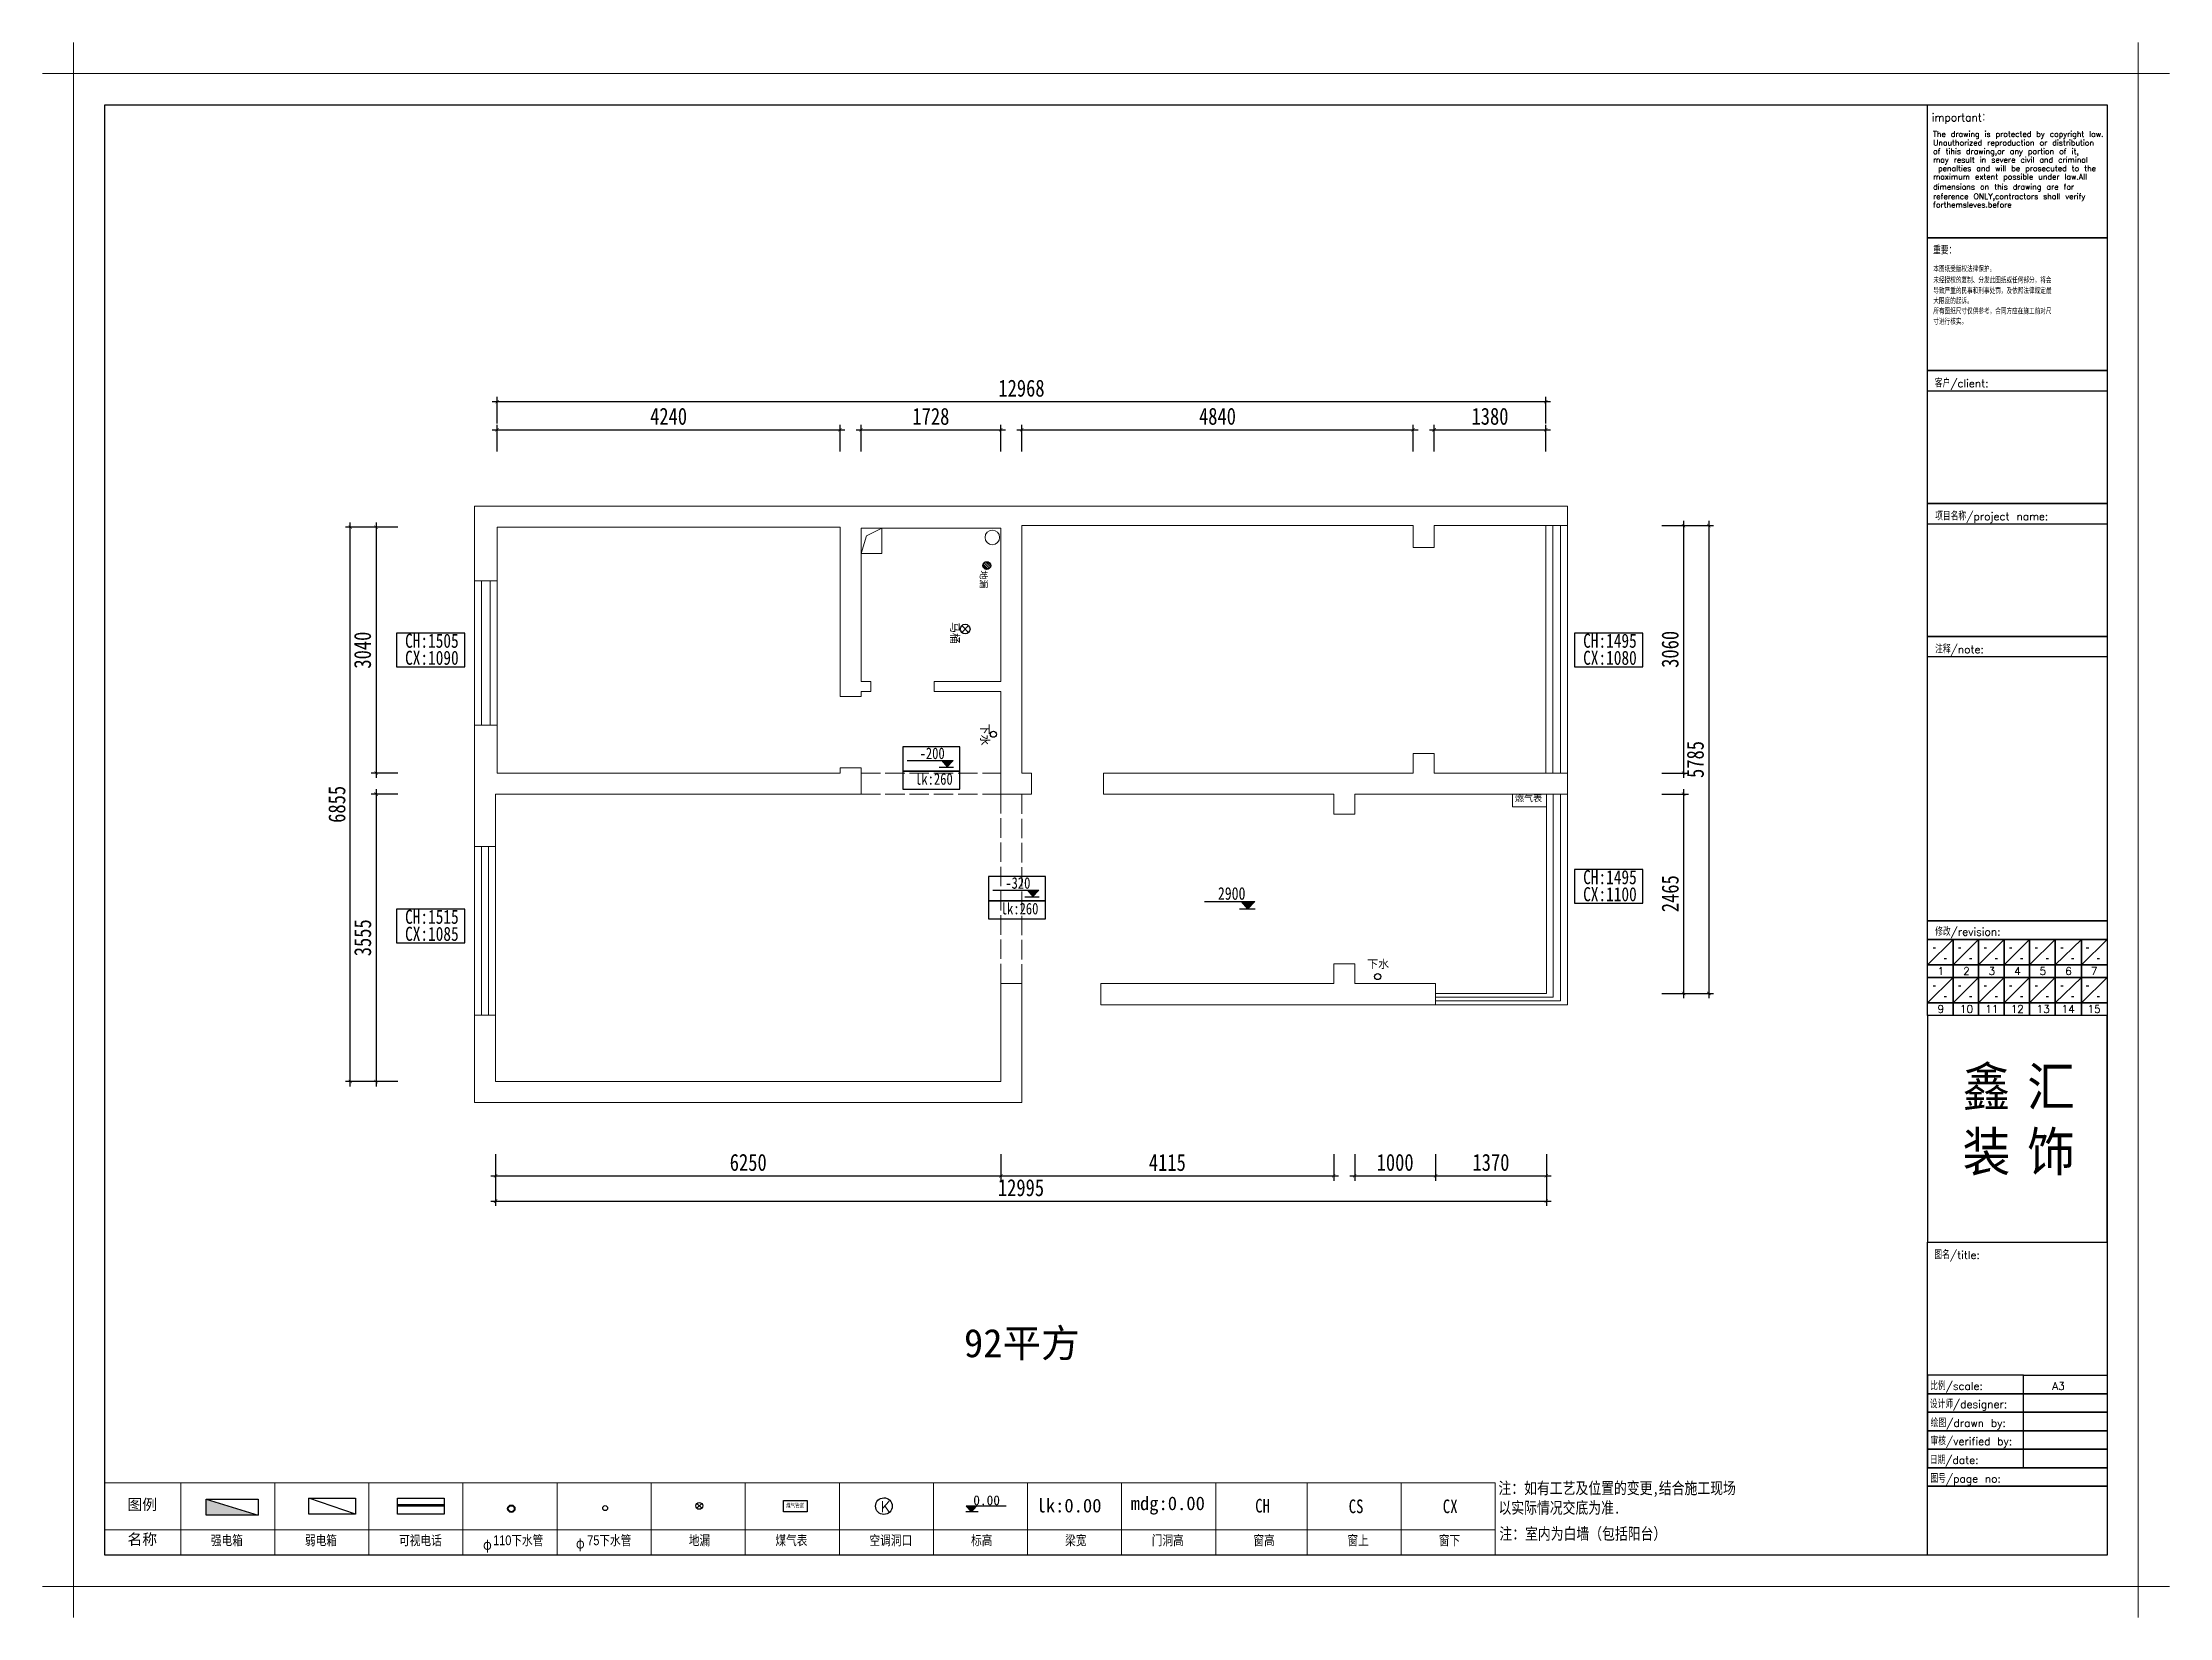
# Model space of a CAD drawing. Header units: millimetres. Extents: x 757294 to 891425, y -262592 to 287632.
# Drawn here: x 801881 to 828184, y -262592 to -243115 of the extents above; entities that cross this region are included whole.
import ezdxf

# ---------------------------------------------------------------- set-up
doc = ezdxf.new("R2010")
doc.units = ezdxf.units.MM
doc.header["$LTSCALE"] = 4
doc.linetypes.add('ACAD_ISO02W100', pattern=[15, 12, -3])
for name, color, linetype in [('t', 3, 'Continuous'), ('T-MS-图框', 8, 'Continuous'), ('管道 灯具 开关 电线', 1, 'Continuous')]:
    doc.layers.add(name, color=color, linetype=linetype)
doc.layers.add('家具外轮廓线', color=3, linetype='Continuous', lineweight=15)
doc.layers.add('文字', color=3, linetype='Continuous', lineweight=0)
doc.styles.add('-宋体', font='', dxfattribs={"width": 0.8})
doc.styles.add('-黑体', font='simhei.ttf', dxfattribs={"width": 0.8})
doc.styles.add('100TT', font='', dxfattribs={"height": 140})
doc.styles.add('300', font='', dxfattribs={"height": 300})
doc.styles.add('st', font='simhei.ttf', dxfattribs={"width": 0.8})
doc.styles.get("Standard").update_dxf_attribs({"font": 'txt', "bigfont": 'gbcbig.shx'})
doc.styles.add('宋体', font='', dxfattribs={"width": 0.8, "height": 120})
doc.styles.add('锦华 字体', font='')
doc.styles.add('黑体标注', font='simhei.ttf', dxfattribs={"height": 130})
doc.styles.get('-宋体').set_extended_font_data('仿宋_GB2312')
doc.styles.get('100TT').set_extended_font_data('SimSun')
doc.styles.get('300').set_extended_font_data('SimSun')
doc.styles.get('宋体').set_extended_font_data('SimSun')
doc.styles.get('锦华 字体').set_extended_font_data('NSimSun')
doc.dimstyles.new('立面尺寸标注', dxfattribs={"dimscale": 60, "dimtxt": 3.5, "dimasz": 0.7, "dimexe": 1, "dimexo": 0.5, "dimgap": 1, "dimtad": 1, "dimdec": 0, "dimdsep": 46, "dimtxsty": '-黑体', "dimblk": 'ARCHTICK', "dimcen": 2.5, "dimdle": 1, "dimclrd": 1, "dimclre": 1, "dimclrt": 3, "dimadec": 0, "dimazin": 0, "dimtfac": 1, "dimtdec": 0, "dimtix": 1, "dimtmove": 2, "dimatfit": 3, "dimfxl": 4.5, "dimfxlon": 1, "dimtolj": 1, "dimtzin": 0, "dimarcsym": 0})

msp = doc.modelspace()

# ---------------------------------------------------------------- texts
at = {"insert": (813276.3, -259023.6), "char_height": 350, "attachment_point": 1}
msp.add_mtext_dynamic_manual_height_columns('{\\fSimSun|b0|i0|c134|p2;92平方}', width=2160.309, gutter_width=12.5, heights=[0], dxfattribs=at).dxf.set("width", 3931.763)
at = {"layer": '文字', "insert": (813585.7, -251537.3), "char_height": 100, "width": 477.517, "attachment_point": 1, "rotation": 270, "style": '黑体标注'}
msp.add_mtext('{\\C3;下水}', dxfattribs=at)
at = {"layer": '文字', "color": 3, "lineweight": 30, "insert": (820089.9, -252421.2), "char_height": 80, "width": 609.512, "attachment_point": 1, "style": '100TT'}
msp.add_mtext('燃气表', dxfattribs=at)
at = {"layer": '文字', "insert": (818261, -254460.6), "char_height": 100, "width": 477.517, "attachment_point": 1, "style": '黑体标注'}
msp.add_mtext('{\\C3;下水}', dxfattribs=at)
at = {"layer": '管道 灯具 开关 电线', "style": '-黑体', "width": 0.8}
for s, height, p in [('-200', 142.32, (812727.7, -251975.9)), ('lk:260', 142.32, (812672.1, -252293.2)), ('-320', 142.32, (813787.2, -253579.4)), ('lk:260', 142.32, (813731.5, -253896.7)), ('2900', 156.55, (816416.1, -253716.3))]:
    msp.add_text(s, height=height, dxfattribs=at).set_placement(p)
at = {"layer": '管道 灯具 开关 电线', "char_height": 173.94, "width": 937.961, "attachment_point": 3, "style": '-黑体'}
for s, insert in [('CH:1505', (807027.2, -250425.8)), ('CX:1090', (807027.2, -250636.5)), ('CH:1495', (821595.9, -250425.8)), ('CX:1080', (821595.9, -250636.5)), ('CH:1495', (821595.9, -253349.5)), ('CX:1100', (821595.9, -253560.2)), ('CH:1515', (807027.2, -253839.6)), ('CX:1085', (807027.2, -254050.3))]:
    msp.add_mtext(s, dxfattribs=dict(at, insert=insert))

# ---------------------------------------------------------------- blocks, each defined once
blk = doc.blocks.new('asdasda')
at = {"color": 1}
for p, q in [((172225, -5302), (172225, 20019)), ((205419, 20019), (205419, -5302)), ((171725, 19519), (205919, 19519)), ((205919, -4802), (171725, -4802))]:
    blk.add_line(p, q, dxfattribs=at)
at = {"layer": 'T-MS-图框'}
for p, q in [((202031, 5189), (202440, 5599)), ((202440, 5189), (202850, 5599)), ((202850, 5189), (203260, 5599)), ((203260, 5189), (203669, 5599)), ((203669, 5189), (204081, 5599)), ((204081, 5189), (204503, 5599)), ((204503, 5189), (204919, 5599)), ((202121, 5462), (202159, 5462)), ((202296, 5292), (202334, 5292)), ((202530, 5462), (202568, 5462)), ((202706, 5292), (202743, 5292)), ((202940, 5462), (202977, 5462)), ((203115, 5292), (203153, 5292)), ((203350, 5462), (203388, 5462)), ((203526, 5292), (203563, 5292)), ((203760, 5462), (203797, 5462)), ((203935, 5292), (203973, 5292)), ((204171, 5462), (204209, 5462)), ((204347, 5292), (204384, 5292)), ((204583, 5462), (204621, 5462)), ((204758, 5292), (204796, 5292)), ((202031, 4580), (202440, 4989)), ((202121, 4853), (202159, 4853)), ((202440, 4580), (202850, 4989)), ((202530, 4853), (202568, 4853)), ((202850, 4580), (203260, 4989)), ((202940, 4853), (202977, 4853)), ((203260, 4580), (203669, 4989)), ((203350, 4853), (203388, 4853)), ((203669, 4580), (204081, 4989)), ((203760, 4853), (203797, 4853)), ((204081, 4580), (204503, 4989)), ((204171, 4853), (204209, 4853)), ((204503, 4580), (204919, 4989)), ((204583, 4853), (204621, 4853)), ((202296, 4682), (202334, 4682)), ((202706, 4682), (202743, 4682)), ((203115, 4682), (203153, 4682)), ((203526, 4682), (203563, 4682)), ((203935, 4682), (203973, 4682)), ((204347, 4682), (204384, 4682)), ((204758, 4682), (204796, 4682))]:
    blk.add_line(p, q, dxfattribs=at)
at = {"layer": 'T-MS-图框', "color": 1}
blk.add_lwpolyline([(172725, 19019), (204919, 19019), (204919, -4302), (172725, -4302)], close=True, dxfattribs=at)
at = {"layer": 'T-MS-图框'}
for points in [[(202031, 19019), (204919, 19019), (204919, 16882), (202031, 16882)], [(202031, 16882), (204919, 16882), (204919, 14744), (202031, 14744)], [(202031, 14744), (204919, 14744), (204919, 12607), (202031, 12607)], [(202031, 14744), (204919, 14744), (204919, 14416), (202031, 14416)], [(202031, 12607), (204919, 12607), (204919, 10469), (202031, 10469)], [(202031, 12607), (204919, 12607), (204919, 12278), (202031, 12278)], [(202031, 10469), (204919, 10469), (204919, 5897), (202031, 5897)], [(202031, 10469), (204919, 10469), (204919, 10141), (202031, 10141)], [(202031, 5897), (204919, 5897), (204919, 5599), (202031, 5599)], [(202031, 5599), (202440, 5599), (202440, 5189), (202031, 5189)], [(202440, 5599), (202850, 5599), (202850, 5189), (202440, 5189)], [(202850, 5599), (203260, 5599), (203260, 5189), (202850, 5189)], [(203260, 5599), (203669, 5599), (203669, 5189), (203260, 5189)], [(203669, 5599), (204081, 5599), (204081, 5189), (203669, 5189)], [(204081, 5599), (204503, 5599), (204503, 5189), (204081, 5189)], [(204503, 5599), (204919, 5599), (204919, 5189), (204503, 5189)], [(202031, 5189), (202440, 5189), (202440, 4989), (202031, 4989)], [(202440, 5189), (202850, 5189), (202850, 4989), (202440, 4989)], [(202850, 5189), (203260, 5189), (203260, 4989), (202850, 4989)], [(203260, 5189), (203669, 5189), (203669, 4989), (203260, 4989)], [(203669, 5189), (204081, 5189), (204081, 4989), (203669, 4989)], [(204081, 5189), (204503, 5189), (204503, 4989), (204081, 4989)], [(204503, 5189), (204919, 5189), (204919, 4989), (204503, 4989)], [(202031, 4989), (202440, 4989), (202440, 4580), (202031, 4580)], [(202440, 4989), (202850, 4989), (202850, 4580), (202440, 4580)], [(202850, 4989), (203260, 4989), (203260, 4580), (202850, 4580)], [(203260, 4989), (203669, 4989), (203669, 4580), (203260, 4580)], [(203669, 4989), (204081, 4989), (204081, 4580), (203669, 4580)], [(204081, 4989), (204503, 4989), (204503, 4580), (204081, 4580)], [(204503, 4989), (204919, 4989), (204919, 4580), (204503, 4580)], [(202031, 4580), (202440, 4580), (202440, 4379), (202031, 4379)], [(202440, 4580), (202850, 4580), (202850, 4379), (202440, 4379)], [(202850, 4580), (203260, 4580), (203260, 4379), (202850, 4379)], [(203260, 4580), (203669, 4580), (203669, 4379), (203260, 4379)], [(203669, 4580), (204081, 4580), (204081, 4379), (203669, 4379)], [(204081, 4580), (204503, 4580), (204503, 4379), (204081, 4379)], [(204503, 4580), (204919, 4580), (204919, 4379), (204503, 4379)], [(202031, 731), (204919, 731), (204919, 4379), (202031, 4379)], [(202031, 731), (204919, 731), (204919, -2895), (202031, -2895)], [(203571, -1406), (202031, -1406), (202031, -1704), (203571, -1704)], [(203571, -1704), (202031, -1704), (202031, -2002), (203571, -2002)], [(203571, -1406), (204919, -1406), (204919, -1704), (203571, -1704)], [(203571, -1704), (204919, -1704), (204919, -2002), (203571, -2002)], [(203571, -2002), (202031, -2002), (202031, -2300), (203571, -2300)], [(203571, -2002), (204919, -2002), (204919, -2300), (203571, -2300)], [(203571, -2300), (202031, -2300), (202031, -2598), (203571, -2598)], [(203571, -2300), (204919, -2300), (204919, -2598), (203571, -2598)], [(203571, -2598), (202031, -2598), (202031, -2895), (203571, -2895)], [(203571, -2598), (204919, -2598), (204919, -2895), (203571, -2895)], [(202031, -2895), (204919, -2895), (204919, -3193), (202031, -3193)], [(202031, -3193), (204919, -3193), (204919, -4302), (202031, -4302)]]:
    blk.add_lwpolyline(points, close=True, dxfattribs=at)
at = {"color": 1, "insert": (202594, 3544), "char_height": 626.06, "attachment_point": 1, "style": '宋体'}
blk.add_mtext_dynamic_manual_height_columns('{\\fKaiTi|b1|i0|c134|p49;\\W0.9;\\T1.35;鑫汇\\P装饰}', width=2865.48, gutter_width=600, heights=[0], dxfattribs=at)
at = {"layer": 'T-MS-图框', "color": 1, "ltscale": 0.1}
for s, height, p in [('important：', 124.4, (202099, 18752)), ('The drawing is protected by copyright law.', 90.46, (202119, 18503)), ('of tihis drawing,or any portion of it,', 90.46, (202119, 18225)), ('Unauthorized reproduction or distribution', 90.46, (202119, 18363)), ('may result in severe civil and criminal', 90.46, (202119, 18088)), ('maximum extent possible under law.All ', 90.46, (202119, 17816)), (' penalties and will be prosecuted to the ', 90.46, (202119, 17950)), ('forthemsleves.before', 90.46, (202119, 17367)), ('dimensions on this drawing are for ', 90.46, (202119, 17654)), ('reference ONLY,contractors shall verify ', 90.46, (202119, 17501)), ('重要：', 124.4, (202119, 16614)), ('本图纸受版权法律保护。', 90.46, (202123, 16331)), ('未经授权的复制、分发此图纸或任何部分，将会', 90.46, (202123, 16151)), ('导致严重的民事和刑事处罚，及依照法律规定最', 90.46, (202123, 15980)), ('所有图纸尺寸仅供参考，合同方应在施工前对尺', 90.46, (202123, 15653)), ('大限度的起诉。', 90.5, (202123, 15817)), ('寸进行核实。', 90.5, (202123, 15485)), ('客户/client:', 124.4, (202148, 14477)), ('项目名称/project name:', 124.38, (202153, 12340)), ('注释/note:', 124.4, (202153, 10202)), ('修改/revision:', 124.38, (202153, 5660)), ('1', 124, (202192, 5028)), ('2', 124, (202601, 5028)), ('3', 124, (203010, 5028)), ('4', 124, (203421, 5028)), ('5', 124, (203830, 5028)), ('6', 124, (204242, 5028)), ('7', 124, (204654, 5028)), ('9', 124, (202192, 4418)), ('10', 124.4, (202548, 4418)), ('11', 124.4, (202959, 4418)), ('12', 124.4, (203367, 4418)), ('13', 124.4, (203781, 4418)), ('14', 124.4, (204185, 4418)), ('15', 124.4, (204600, 4418)), ('图名/title:', 124.4, (202140, 464)), ('比例/scale:', 124.4, (202073, -1643)), ('A3', 124.4, (204032, -1643)), ('设计师/designer:', 124.38, (202066, -1935)), ('绘图/drawn by:', 124.38, (202081, -2238)), ('审核/verified by:', 124.38, (202077, -2531)), ('日期/date:', 124.4, (202067, -2834)), ('图号/page no:', 124.38, (202077, -3132))]:
    blk.add_text(s, height=height, dxfattribs=at).set_placement(p)
blk = doc.blocks.new('新123')
at = {"layer": '管道 灯具 开关 电线'}
blk.add_hatch(color=1, dxfattribs=at).paths.add_polyline_path([(-322704, -915784), (-323421, -915563), (-323421, -915784)])
at = {"layer": '管道 灯具 开关 电线', "color": 1}
for p, q in [((-323421, -915563), (-322704, -915563)), ((-323421, -915784), (-323421, -915563)), ((-323421, -915563), (-322704, -915784)), ((-322704, -915784), (-323421, -915784)), ((-322704, -915563), (-322704, -915784))]:
    blk.add_line(p, q, dxfattribs=at)
blk = doc.blocks.new('45y')
at = {"layer": '管道 灯具 开关 电线'}
blk.add_hatch(color=10, dxfattribs=at).paths.add_polyline_path([(412030, 294790), (411861, 294790), (411950, 294697)])
at = {"color": 3}
for p, q in [((398014, 295165), (420369, 295165)), ((399235, 295165), (399235, 294001)), ((400748, 295165), (400748, 294001)), ((402261, 295165), (402261, 294001)), ((403773, 295165), (403773, 294001)), ((405286, 295165), (405286, 294001)), ((406799, 295165), (406799, 294001)), ((408311, 295165), (408311, 294001)), ((409824, 295165), (409824, 294001)), ((411336, 295165), (411336, 294001)), ((411336, 295165), (411336, 294001)), ((412849, 295165), (412849, 294001)), ((414362, 295165), (414362, 294001)), ((415874, 295165), (415874, 294001)), ((417343, 294001), (417343, 295165)), ((418856, 294001), (418856, 295165)), ((420369, 294001), (420369, 295165)), ((398014, 294409), (420369, 294409))]:
    blk.add_line(p, q, dxfattribs=at)
at = {"layer": '管道 灯具 开关 电线', "color": 1}
for p, q in [((401295, 294920), (402045, 294920)), ((401295, 294660), (401295, 294920)), ((402045, 294920), (402045, 294660)), ((402719, 294920), (403469, 294920)), ((402719, 294660), (402719, 294920)), ((403469, 294810), (402719, 294810)), ((403469, 294790), (402719, 294790)), ((403469, 294920), (403469, 294660)), ((402045, 294660), (401295, 294660)), ((403469, 294660), (402719, 294660))]:
    blk.add_line(p, q, dxfattribs=at)
at = {"layer": '管道 灯具 开关 电线'}
for p, q in [((407533, 294834), (407611, 294756)), ((407533, 294756), (407611, 294834))]:
    blk.add_line(p, q, dxfattribs=at)
at = {"layer": '管道 灯具 开关 电线', "color": 10}
for p, q in [((412503, 294790), (411861, 294790)), ((411861, 294790), (411950, 294697)), ((411950, 294697), (412030, 294790)), ((412030, 294790), (411950, 294697)), ((412057, 294697), (411857, 294697))]:
    blk.add_line(p, q, dxfattribs=at)
at = {"layer": '管道 灯具 开关 电线', "color": 1}
blk.add_lwpolyline([(402045, 294660), (401295, 294920)], dxfattribs=at)
at = {"layer": '管道 灯具 开关 电线'}
blk.add_lwpolyline([(409307, 294880), (409307, 294701), (408925, 294701), (408925, 294880)], close=True, dxfattribs=at)
for centre, radius in [((404550, 294749), 59.4), ((404550, 294749), 48.6), ((406059, 294759), 39.4), ((407572, 294795), 55.5)]:
    blk.add_circle(centre, radius, dxfattribs=at)
blk.add_ellipse((410540, 294790), major_axis=(134, 1), ratio=1, start_param=-0.006335, end_param=6.27685, dxfattribs=at)
blk.add_blockref('asdasda', (225288, 298302))
at = {"layer": '管道 灯具 开关 电线', "xscale": 1.167898861458525, "yscale": 1.167898861458525, "zscale": 1.167898861463415}
blk.add_blockref('新123', (777368, 1364187), dxfattribs=at)
at = {"layer": 't', "color": 3, "attachment_point": 1}
for s, insert, char_height, width, style in [('{\\fArial Unicode MS|b0|i0|c134|p0;图例}', (398378, 294904), 175.18, 4575.3, '锦华 字体'), ('注：室内为白墙（包括阳台）', (420435, 294442), 189.08, 5581.39, 'st'), ('{\\fSimHei|b0|i0|c134|p49;名称}', (398378, 294345), 175.18, 4575.3, '锦华 字体')]:
    blk.add_mtext(s, dxfattribs=dict(at, insert=insert, char_height=char_height, width=width, style=style))
at = {"layer": 't'}
for s, insert, char_height, width, attachment_point, style in [('{\\fArial Unicode MS|b0|i0|c134|p0;煤气管道}', (408968, 294834), 64.58, 348.24, 1, '-宋体'), ('{\\fArial Unicode MS|b0|i0|c134|p0;强电箱}', (399720, 294320), 157.11, 1335.31, 1, '-黑体'), ('{\\fArial Unicode MS|b0|i0|c134|p0;弱电箱}', (401233, 294320), 157.11, 1335.31, 1, '-黑体'), ('{\\fArial Unicode MS|b0|i0|c134|p0;可视电话}', (402746, 294320), 157.11, 1335.31, 1, '-黑体'), ('{\\fSimSun|b0|i0|c134|p2;\\H1.083x;φ}', (404236, 294259), 157.11, 2735.34, 3, '-黑体'), ('{\\fArial Unicode MS|b0|i0|c134|p0;110下水管}', (404258, 294320), 157.11, 1335.31, 1, '-黑体'), ('{\\fSimSun|b0|i0|c134|p2;\\H1.083x;φ}', (405730, 294280), 157.11, 2735.34, 3, '-黑体'), ('{\\fArial Unicode MS|b0|i0|c134|p0;75下水管}', (405771, 294320), 157.11, 1335.31, 1, '-黑体'), ('{\\fArial Unicode MS|b0|i0|c134|p0;地漏}', (407404, 294320), 157.11, 1335.31, 1, '-黑体'), ('{\\fArial Unicode MS|b0|i0|c134|p0;煤气表}', (408796, 294320), 157.11, 1335.31, 1, '-黑体'), ('{\\fArial Unicode MS|b0|i0|c134|p0;空调洞口}', (410309, 294320), 157.11, 1335.31, 1, '-黑体'), ('{\\fArial Unicode MS|b0|i0|c134|p0;标高}', (411942, 294320), 157.11, 1335.31, 1, '-黑体'), ('{\\fArial Unicode MS|b0|i0|c134|p0;梁宽}', (413454, 294320), 157.11, 1335.31, 1, '-黑体'), ('{\\fArial Unicode MS|b0|i0|c134|p0;门洞高}', (414846, 294320), 157.11, 1335.31, 1, '-黑体'), ('{\\fSimHei|b0|i0|c134|p49;窗高}', (416480, 294320), 157.11, 4575.3, 1, '-黑体'), ('{\\fSimHei|b0|i0|c134|p49;窗上}', (417992, 294320), 157.11, 4575.3, 1, '-黑体'), ('{\\fArial Unicode MS|b0|i0|c134|p0;窗下}', (419461, 294320), 157.11, 4575.3, 1, '-黑体')]:
    blk.add_mtext(s, dxfattribs=dict(at, insert=insert, char_height=char_height, width=width, attachment_point=attachment_point, style=style))
at = {"layer": '文字', "insert": (420420, 295175), "char_height": 189.08, "width": 5227.17, "attachment_point": 1, "style": '-黑体'}
blk.add_mtext('注：{\\C3;如有工艺及位置的变更,结合施工现场\\P以实际情况交底为准.}', dxfattribs=at)
at = {"layer": '管道 灯具 开关 电线'}
blk.add_text('K', height=175, dxfattribs=at).set_placement((410490, 294694))
for s, height, style, p in [('0.00', 157.7, '300', (411977, 294806)), ('lk:0.00', 219.3, '-黑体', (412994, 294690)), ('mdg:0.00', 219.3, '-黑体', (414507, 294726))]:
    blk.add_text(s, height=height, dxfattribs=dict(at, style=style)).set_placement(p)
at = {"layer": '管道 灯具 开关 电线', "char_height": 219.3, "width": 1182.3, "attachment_point": 1, "style": '-黑体'}
for s, insert in [('CH', (416509, 294907)), ('CS', (418012, 294897)), ('CX', (419525, 294897))]:
    blk.add_mtext(s, dxfattribs=dict(at, insert=insert))
blk = doc.blocks.new('dfgrg')
at = {"layer": '管道 灯具 开关 电线', "color": 1, "lineweight": 30}
for p, q in [((734768, 193095), (734854, 193010)), ((734854, 193095), (734768, 193010))]:
    blk.add_line(p, q, dxfattribs=at)
blk.add_circle((734811, 193052), 60, dxfattribs=at)
at = {"layer": '文字', "insert": (734722, 192974), "char_height": 100, "width": 477.52, "attachment_point": 1, "style": '黑体标注'}
blk.add_mtext('{\\C3;马桶}', dxfattribs=at)
blk = doc.blocks.new('sferr3')
at = {"layer": '管道 灯具 开关 电线', "color": 1, "lineweight": 30}
for p, q in [((727874, 208307), (727833, 208265)), ((727874, 208307), (727833, 208265)), ((727896, 208304), (727835, 208242)), ((727896, 208304), (727835, 208242)), ((727914, 208293), (727846, 208225)), ((727914, 208293), (727846, 208225)), ((727925, 208277), (727862, 208215)), ((727925, 208277), (727862, 208215)), ((727928, 208260), (727880, 208211))]:
    blk.add_line(p, q, dxfattribs=at)
blk.add_ellipse((727880, 208259), major_axis=(34, 34), ratio=1, start_param=2.356194490192299, end_param=8.639379797371884, dxfattribs=at)
blk.add_ellipse((727880, 208259), major_axis=(34, 34), ratio=1, start_param=2.356194490192299, end_param=8.639379797371884, dxfattribs=at)
at = {"layer": '文字', "color": 3, "lineweight": 30, "insert": (727940, 208259), "char_height": 80, "width": 609.51, "attachment_point": 1, "style": '100TT'}
blk.add_mtext('{\\fSimHei|b0|i0|c134|p49;地漏}', dxfattribs=at)
blk = doc.blocks.new('_ArchTick')
at = {"color": 0, "linetype": 'ByBlock', "const_width": 0.15}
blk.add_lwpolyline([(-0.5, -0.5), (0.5, 0.5)], dxfattribs=at)
blk = doc.blocks.new('*D356')
at = {"layer": 'Defpoints', "color": 0, "ltscale": 5}
for p in [(807483, -255964), (813733, -255964), (813733, -257131)]:
    blk.add_point(p, dxfattribs=at)
at = {"layer": '家具外轮廓线', "color": 1, "lineweight": -2, "ltscale": 5}
for p, q in [((807483, -256861), (807483, -257191)), ((813733, -256861), (813733, -257191)), ((807423, -257131), (813793, -257131))]:
    blk.add_line(p, q, dxfattribs=at)
at = {"layer": '家具外轮廓线', "color": 1, "lineweight": -2, "ltscale": 5, "xscale": 42, "yscale": 42, "zscale": 42, "rotation": 180}
blk.add_blockref('_ArchTick', (807483, -257131), dxfattribs=at)
at = {"layer": '家具外轮廓线', "color": 1, "lineweight": -2, "ltscale": 5, "xscale": 42, "yscale": 42, "zscale": 42}
blk.add_blockref('_ArchTick', (813733, -257131), dxfattribs=at)
at = {"layer": '家具外轮廓线', "color": 3, "ltscale": 5, "insert": (810608, -256965), "char_height": 210, "attachment_point": 5, "style": '-黑体'}
blk.add_mtext('\\A1;6250', dxfattribs=at)
blk = doc.blocks.new('*D357')
at = {"layer": 'Defpoints', "color": 0, "ltscale": 5}
for p in [(817848, -254754), (813733, -255964), (817848, -257131)]:
    blk.add_point(p, dxfattribs=at)
at = {"layer": '家具外轮廓线', "color": 1, "lineweight": -2, "ltscale": 5}
for p, q in [((813733, -256861), (813733, -257191)), ((817848, -256861), (817848, -257191)), ((813673, -257131), (817908, -257131))]:
    blk.add_line(p, q, dxfattribs=at)
at = {"layer": '家具外轮廓线', "color": 1, "lineweight": -2, "ltscale": 5, "xscale": 42, "yscale": 42, "zscale": 42, "rotation": 180}
blk.add_blockref('_ArchTick', (813733, -257131), dxfattribs=at)
at = {"layer": '家具外轮廓线', "color": 1, "lineweight": -2, "ltscale": 5, "xscale": 42, "yscale": 42, "zscale": 42}
blk.add_blockref('_ArchTick', (817848, -257131), dxfattribs=at)
at = {"layer": '家具外轮廓线', "color": 3, "ltscale": 5, "insert": (815791, -256966), "char_height": 210, "attachment_point": 5, "style": '-黑体'}
blk.add_mtext('\\A1;4115', dxfattribs=at)
blk = doc.blocks.new('*D359')
at = {"layer": 'Defpoints', "color": 0, "ltscale": 5}
for p in [(818108, -254754), (819108, -254754), (819108, -257131)]:
    blk.add_point(p, dxfattribs=at)
at = {"layer": '家具外轮廓线', "color": 1, "lineweight": -2, "ltscale": 5}
for p, q in [((818108, -256861), (818108, -257191)), ((819108, -256861), (819108, -257191)), ((818048, -257131), (819168, -257131))]:
    blk.add_line(p, q, dxfattribs=at)
at = {"layer": '家具外轮廓线', "color": 1, "lineweight": -2, "ltscale": 5, "xscale": 42, "yscale": 42, "zscale": 42, "rotation": 180}
blk.add_blockref('_ArchTick', (818108, -257131), dxfattribs=at)
at = {"layer": '家具外轮廓线', "color": 1, "lineweight": -2, "ltscale": 5, "xscale": 42, "yscale": 42, "zscale": 42}
blk.add_blockref('_ArchTick', (819108, -257131), dxfattribs=at)
at = {"layer": '家具外轮廓线', "color": 3, "ltscale": 5, "insert": (818608, -256965), "char_height": 210, "attachment_point": 5, "style": '-黑体'}
blk.add_mtext('\\A1;1000', dxfattribs=at)
blk = doc.blocks.new('*D360')
at = {"layer": 'Defpoints', "color": 0, "ltscale": 5}
for p in [(819108, -254754), (820478, -254874), (820478, -257131)]:
    blk.add_point(p, dxfattribs=at)
at = {"layer": '家具外轮廓线', "color": 1, "lineweight": -2, "ltscale": 5}
for p, q in [((819108, -256861), (819108, -257191)), ((820478, -256861), (820478, -257191)), ((819048, -257131), (820538, -257131))]:
    blk.add_line(p, q, dxfattribs=at)
at = {"layer": '家具外轮廓线', "color": 1, "lineweight": -2, "ltscale": 5, "xscale": 42, "yscale": 42, "zscale": 42, "rotation": 180}
blk.add_blockref('_ArchTick', (819108, -257131), dxfattribs=at)
at = {"layer": '家具外轮廓线', "color": 1, "lineweight": -2, "ltscale": 5, "xscale": 42, "yscale": 42, "zscale": 42}
blk.add_blockref('_ArchTick', (820478, -257131), dxfattribs=at)
at = {"layer": '家具外轮廓线', "color": 3, "ltscale": 5, "insert": (819793, -256965), "char_height": 210, "attachment_point": 5, "style": '-黑体'}
blk.add_mtext('\\A1;1370', dxfattribs=at)
blk = doc.blocks.new('*D361')
at = {"layer": 'Defpoints', "color": 0, "ltscale": 5}
for p in [(820478, -254874), (807483, -255964), (820478, -257443)]:
    blk.add_point(p, dxfattribs=at)
at = {"layer": '家具外轮廓线', "color": 1, "lineweight": -2, "ltscale": 5}
for p, q in [((807483, -257173), (807483, -257503)), ((820478, -257173), (820478, -257503)), ((807423, -257443), (820538, -257443))]:
    blk.add_line(p, q, dxfattribs=at)
at = {"layer": '家具外轮廓线', "color": 1, "lineweight": -2, "ltscale": 5, "xscale": 42, "yscale": 42, "zscale": 42, "rotation": 180}
blk.add_blockref('_ArchTick', (807483, -257443), dxfattribs=at)
at = {"layer": '家具外轮廓线', "color": 1, "lineweight": -2, "ltscale": 5, "xscale": 42, "yscale": 42, "zscale": 42}
blk.add_blockref('_ArchTick', (820478, -257443), dxfattribs=at)
at = {"layer": '家具外轮廓线', "color": 3, "ltscale": 5, "insert": (813981, -257278), "char_height": 210, "attachment_point": 5, "style": '-黑体'}
blk.add_mtext('\\A1;12995', dxfattribs=at)
blk = doc.blocks.new('*D362')
at = {"layer": 'Defpoints', "color": 0, "ltscale": 5}
for p in [(811743, -247904), (807503, -249119), (811743, -249109)]:
    blk.add_point(p, dxfattribs=at)
at = {"layer": '家具外轮廓线', "color": 1, "lineweight": -2, "ltscale": 5}
for p, q in [((807443, -247904), (811803, -247904)), ((807503, -248174), (807503, -247844)), ((811743, -248174), (811743, -247844))]:
    blk.add_line(p, q, dxfattribs=at)
at = {"layer": '家具外轮廓线', "color": 1, "lineweight": -2, "ltscale": 5, "xscale": 42, "yscale": 42, "zscale": 42, "rotation": 180}
blk.add_blockref('_ArchTick', (807503, -247904), dxfattribs=at)
at = {"layer": '家具外轮廓线', "color": 1, "lineweight": -2, "ltscale": 5, "xscale": 42, "yscale": 42, "zscale": 42}
blk.add_blockref('_ArchTick', (811743, -247904), dxfattribs=at)
at = {"layer": '家具外轮廓线', "color": 3, "ltscale": 5, "insert": (809623, -247738), "char_height": 210, "attachment_point": 5, "style": '-黑体'}
blk.add_mtext('\\A1;4240', dxfattribs=at)
blk = doc.blocks.new('*D364')
at = {"layer": 'Defpoints', "color": 0, "ltscale": 5}
for p in [(813731, -247904), (812003, -249119), (813731, -249119)]:
    blk.add_point(p, dxfattribs=at)
at = {"layer": '家具外轮廓线', "color": 1, "lineweight": -2, "ltscale": 5}
for p, q in [((811943, -247904), (813791, -247904)), ((812003, -248174), (812003, -247844)), ((813731, -248174), (813731, -247844))]:
    blk.add_line(p, q, dxfattribs=at)
at = {"layer": '家具外轮廓线', "color": 1, "lineweight": -2, "ltscale": 5, "xscale": 42, "yscale": 42, "zscale": 42, "rotation": 180}
blk.add_blockref('_ArchTick', (812003, -247904), dxfattribs=at)
at = {"layer": '家具外轮廓线', "color": 1, "lineweight": -2, "ltscale": 5, "xscale": 42, "yscale": 42, "zscale": 42}
blk.add_blockref('_ArchTick', (813731, -247904), dxfattribs=at)
at = {"layer": '家具外轮廓线', "color": 3, "ltscale": 5, "insert": (812867, -247739), "char_height": 210, "attachment_point": 5, "style": '-黑体'}
blk.add_mtext('\\A1;1728', dxfattribs=at)
blk = doc.blocks.new('*D366')
at = {"layer": 'Defpoints', "color": 0, "ltscale": 5}
for p in [(818831, -247904), (813991, -249089), (818831, -249089)]:
    blk.add_point(p, dxfattribs=at)
at = {"layer": '家具外轮廓线', "color": 1, "lineweight": -2, "ltscale": 5}
for p, q in [((813931, -247904), (818891, -247904)), ((813991, -248174), (813991, -247844)), ((818831, -248174), (818831, -247844))]:
    blk.add_line(p, q, dxfattribs=at)
at = {"layer": '家具外轮廓线', "color": 1, "lineweight": -2, "ltscale": 5, "xscale": 42, "yscale": 42, "zscale": 42, "rotation": 180}
blk.add_blockref('_ArchTick', (813991, -247904), dxfattribs=at)
at = {"layer": '家具外轮廓线', "color": 1, "lineweight": -2, "ltscale": 5, "xscale": 42, "yscale": 42, "zscale": 42}
blk.add_blockref('_ArchTick', (818831, -247904), dxfattribs=at)
at = {"layer": '家具外轮廓线', "color": 3, "ltscale": 5, "insert": (816411, -247738), "char_height": 210, "attachment_point": 5, "style": '-黑体'}
blk.add_mtext('\\A1;4840', dxfattribs=at)
blk = doc.blocks.new('*D368')
at = {"layer": 'Defpoints', "color": 0, "ltscale": 5}
for p in [(820471, -247904), (819091, -249089), (820471, -249089)]:
    blk.add_point(p, dxfattribs=at)
at = {"layer": '家具外轮廓线', "color": 1, "lineweight": -2, "ltscale": 5}
for p, q in [((819031, -247904), (820531, -247904)), ((819091, -248174), (819091, -247844)), ((820471, -248174), (820471, -247844))]:
    blk.add_line(p, q, dxfattribs=at)
at = {"layer": '家具外轮廓线', "color": 1, "lineweight": -2, "ltscale": 5, "xscale": 42, "yscale": 42, "zscale": 42, "rotation": 180}
blk.add_blockref('_ArchTick', (819091, -247904), dxfattribs=at)
at = {"layer": '家具外轮廓线', "color": 1, "lineweight": -2, "ltscale": 5, "xscale": 42, "yscale": 42, "zscale": 42}
blk.add_blockref('_ArchTick', (820471, -247904), dxfattribs=at)
at = {"layer": '家具外轮廓线', "color": 3, "ltscale": 5, "insert": (819781, -247738), "char_height": 210, "attachment_point": 5, "style": '-黑体'}
blk.add_mtext('\\A1;1380', dxfattribs=at)
blk = doc.blocks.new('*D369')
at = {"layer": 'Defpoints', "color": 0, "ltscale": 5}
for p in [(820471, -247555), (807503, -249119), (820471, -249089)]:
    blk.add_point(p, dxfattribs=at)
at = {"layer": '家具外轮廓线', "color": 1, "lineweight": -2, "ltscale": 5}
for p, q in [((807503, -247825), (807503, -247495)), ((820471, -247825), (820471, -247495)), ((807443, -247555), (820531, -247555))]:
    blk.add_line(p, q, dxfattribs=at)
at = {"layer": '家具外轮廓线', "color": 1, "lineweight": -2, "ltscale": 5, "xscale": 42, "yscale": 42, "zscale": 42, "rotation": 180}
blk.add_blockref('_ArchTick', (807503, -247555), dxfattribs=at)
at = {"layer": '家具外轮廓线', "color": 1, "lineweight": -2, "ltscale": 5, "xscale": 42, "yscale": 42, "zscale": 42}
blk.add_blockref('_ArchTick', (820471, -247555), dxfattribs=at)
at = {"layer": '家具外轮廓线', "color": 3, "ltscale": 5, "insert": (813987, -247390), "char_height": 210, "attachment_point": 5, "style": '-黑体'}
blk.add_mtext('\\A1;12968', dxfattribs=at)
blk = doc.blocks.new('*D370')
at = {"layer": 'Defpoints', "color": 0, "ltscale": 5}
for p in [(820471, -249089), (820471, -252149), (822175, -252149)]:
    blk.add_point(p, dxfattribs=at)
at = {"layer": '家具外轮廓线', "color": 1, "lineweight": -2, "ltscale": 5}
for p, q in [((822175, -249029), (822175, -252209)), ((821905, -249089), (822235, -249089)), ((821905, -252149), (822235, -252149))]:
    blk.add_line(p, q, dxfattribs=at)
at = {"layer": '家具外轮廓线', "color": 1, "lineweight": -2, "ltscale": 5, "xscale": 42, "yscale": 42, "zscale": 42}
for p, rotation in [((822175, -249089), 90), ((822175, -252149), 270)]:
    blk.add_blockref('_ArchTick', p, dxfattribs=dict(at, rotation=rotation))
at = {"layer": '家具外轮廓线', "color": 3, "ltscale": 5, "insert": (822009, -250619), "char_height": 210, "attachment_point": 5, "rotation": 90, "style": '-黑体'}
blk.add_mtext('\\A1;3060', dxfattribs=at)
blk = doc.blocks.new('*D372')
at = {"layer": 'Defpoints', "color": 0, "ltscale": 5}
for p in [(820478, -252409), (820478, -254874), (822175, -254874)]:
    blk.add_point(p, dxfattribs=at)
at = {"layer": '家具外轮廓线', "color": 1, "lineweight": -2, "ltscale": 5}
for p, q in [((821905, -252409), (822235, -252409)), ((822175, -252349), (822175, -254934)), ((821905, -254874), (822235, -254874))]:
    blk.add_line(p, q, dxfattribs=at)
at = {"layer": '家具外轮廓线', "color": 1, "lineweight": -2, "ltscale": 5, "xscale": 42, "yscale": 42, "zscale": 42}
for p, rotation in [((822175, -252409), 90), ((822175, -254874), 270)]:
    blk.add_blockref('_ArchTick', p, dxfattribs=dict(at, rotation=rotation))
at = {"layer": '家具外轮廓线', "color": 3, "ltscale": 5, "insert": (822010, -253641), "char_height": 210, "attachment_point": 5, "rotation": 90, "style": '-黑体'}
blk.add_mtext('\\A1;2465', dxfattribs=at)
blk = doc.blocks.new('*D373')
at = {"layer": 'Defpoints', "color": 0, "ltscale": 5}
for p in [(820471, -249089), (820471, -254874), (822486, -254874)]:
    blk.add_point(p, dxfattribs=at)
at = {"layer": '家具外轮廓线', "color": 1, "lineweight": -2, "ltscale": 5}
for p, q in [((822486, -249029), (822486, -254934)), ((822216, -249089), (822546, -249089)), ((822216, -254874), (822546, -254874))]:
    blk.add_line(p, q, dxfattribs=at)
at = {"layer": '家具外轮廓线', "color": 1, "lineweight": -2, "ltscale": 5, "xscale": 42, "yscale": 42, "zscale": 42}
for p, rotation in [((822486, -249089), 90), ((822486, -254874), 270)]:
    blk.add_blockref('_ArchTick', p, dxfattribs=dict(at, rotation=rotation))
at = {"layer": '家具外轮廓线', "color": 3, "ltscale": 5, "insert": (822321, -251981), "char_height": 210, "attachment_point": 5, "rotation": 90, "style": '-黑体'}
blk.add_mtext('\\A1;5785', dxfattribs=at)
blk = doc.blocks.new('*D374')
at = {"layer": 'Defpoints', "color": 0, "ltscale": 5}
for p in [(807503, -249109), (806006, -252149), (807503, -252149)]:
    blk.add_point(p, dxfattribs=at)
at = {"layer": '家具外轮廓线', "color": 1, "lineweight": -2, "ltscale": 5}
for p, q in [((806006, -249049), (806006, -252209)), ((806276, -249109), (805946, -249109)), ((806276, -252149), (805946, -252149))]:
    blk.add_line(p, q, dxfattribs=at)
at = {"layer": '家具外轮廓线', "color": 1, "lineweight": -2, "ltscale": 5, "xscale": 42, "yscale": 42, "zscale": 42}
for p, rotation in [((806006, -249109), 90), ((806006, -252149), 270)]:
    blk.add_blockref('_ArchTick', p, dxfattribs=dict(at, rotation=rotation))
at = {"layer": '家具外轮廓线', "color": 3, "ltscale": 5, "insert": (805839, -250629), "char_height": 210, "attachment_point": 5, "rotation": 90, "style": '-黑体'}
blk.add_mtext('\\A1;3040', dxfattribs=at)
blk = doc.blocks.new('*D376')
at = {"layer": 'Defpoints', "color": 0, "ltscale": 5}
for p in [(807483, -252409), (806006, -255964), (807483, -255964)]:
    blk.add_point(p, dxfattribs=at)
at = {"layer": '家具外轮廓线', "color": 1, "lineweight": -2, "ltscale": 5}
for p, q in [((806276, -252409), (805946, -252409)), ((806006, -252349), (806006, -256024)), ((806276, -255964), (805946, -255964))]:
    blk.add_line(p, q, dxfattribs=at)
at = {"layer": '家具外轮廓线', "color": 1, "lineweight": -2, "ltscale": 5, "xscale": 42, "yscale": 42, "zscale": 42}
for p, rotation in [((806006, -252409), 90), ((806006, -255964), 270)]:
    blk.add_blockref('_ArchTick', p, dxfattribs=dict(at, rotation=rotation))
at = {"layer": '家具外轮廓线', "color": 3, "ltscale": 5, "insert": (805841, -254186), "char_height": 210, "attachment_point": 5, "rotation": 90, "style": '-黑体'}
blk.add_mtext('\\A1;3555', dxfattribs=at)
blk = doc.blocks.new('*D377')
at = {"layer": 'Defpoints', "color": 0, "ltscale": 5}
for p in [(805687, -249109), (807503, -249109), (807483, -255964)]:
    blk.add_point(p, dxfattribs=at)
at = {"layer": '家具外轮廓线', "color": 1, "lineweight": -2, "ltscale": 5}
for p, q in [((805687, -256024), (805687, -249049)), ((805957, -249109), (805627, -249109)), ((805957, -255964), (805627, -255964))]:
    blk.add_line(p, q, dxfattribs=at)
at = {"layer": '家具外轮廓线', "color": 1, "lineweight": -2, "ltscale": 5, "xscale": 42, "yscale": 42, "zscale": 42}
for p, rotation in [((805687, -249109), 90), ((805687, -255964), 270)]:
    blk.add_blockref('_ArchTick', p, dxfattribs=dict(at, rotation=rotation))
at = {"layer": '家具外轮廓线', "color": 3, "ltscale": 5, "insert": (805522, -252536), "char_height": 210, "attachment_point": 5, "rotation": 90, "style": '-黑体'}
blk.add_mtext('\\A1;6855', dxfattribs=at)

# ---------------------------------------------------------------- dimensions: what is measured, and where the dimension line sits
at = {"layer": '家具外轮廓线', "color": 1, "ltscale": 5}
for base, p1, p2, picture, middle in [((820471.3, -247554.9), (807503.3, -249118.6), (820471.3, -249088.6), '*D369', (813987.3, -247389.9)), ((811743.3, -247903.7), (807503.3, -249118.6), (811743.3, -249108.6), '*D362', (809623.3, -247737.5)), ((813731.3, -247903.7), (812003.3, -249118.6), (813731.3, -249118.6), '*D364', (812867.3, -247738.7)), ((818831.3, -247903.7), (813991.3, -249088.6), (818831.3, -249088.6), '*D366', (816411.3, -247737.5)), ((820471.3, -247903.7), (819091.3, -249088.6), (820471.3, -249088.6), '*D368', (819781.3, -247737.5)), ((820478.3, -257442.8), (807483.3, -255963.6), (820478.3, -254873.6), '*D361', (813980.8, -257277.8)), ((817848.3, -257131.1), (813733.3, -255963.6), (817848.3, -254753.6), '*D357', (815790.8, -256966.1)), ((819108.3, -257131.1), (818108.3, -254753.6), (819108.3, -254753.6), '*D359', (818608.3, -256965)), ((820478.3, -257131.1), (819108.3, -254753.6), (820478.3, -254873.6), '*D360', (819793.3, -256965)), ((813733.3, -257131.1), (807483.3, -255963.6), (813733.3, -255963.6), '*D356', (810608.3, -256965))]:
    dim = msp.add_linear_dim(base=base, p1=p1, p2=p2, dimstyle='立面尺寸标注', dxfattribs=at)
    dim.commit()
    dim.dimension.update_dxf_attribs({"geometry": picture, "text_midpoint": middle})
for base, p1, p2, picture, middle in [((805686.6, -249108.6), (807483.3, -255963.6), (807503.3, -249108.6), '*D377', (805521.6, -252536.1)), ((806005.5, -252148.6), (807503.3, -249108.6), (807503.3, -252148.6), '*D374', (805839.3, -250628.6)), ((822175.1, -252148.6), (820471.3, -249088.6), (820471.3, -252148.6), '*D370', (822008.9, -250618.6)), ((822486.1, -254873.6), (820471.3, -249088.6), (820471.3, -254873.6), '*D373', (822321.1, -251981.1)), ((806005.5, -255963.6), (807483.3, -252408.6), (807483.3, -255963.6), '*D376', (805840.5, -254186.1)), ((822175.1, -254873.6), (820478.3, -252408.6), (820478.3, -254873.6), '*D372', (822010.1, -253641.1))]:
    dim = msp.add_linear_dim(base=base, p1=p1, p2=p2, angle=90, dimstyle='立面尺寸标注', dxfattribs=at)
    dim.commit()
    dim.dimension.update_dxf_attribs({"geometry": picture, "text_midpoint": middle})

# ---------------------------------------------------------------- hatches: boundary and pattern name
for points in [[(812991.6, -251993.4), (813140.6, -251993.4), (813062.2, -252075.9)], [(814051.1, -253596.9), (814200.1, -253596.9), (814121.6, -253679.4)], [(816708.5, -253735.7), (816872.4, -253735.7), (816786.1, -253826.4)]]:
    msp.add_hatch(color=10).paths.add_polyline_path(points)

# ---------------------------------------------------------------- linework, layer by layer
at = {"color": 1, "linetype": 'ACAD_ISO02W100', "lineweight": 13, "ltscale": 5}
for p, q in [((812003.3, -252148.6), (813731.3, -252148.6)), ((812003.3, -252408.6), (813731.3, -252408.6)), ((813731.3, -252408.6), (813731.3, -254753.6)), ((813993.3, -254753.6), (813993.3, -252408.6))]:
    msp.add_line(p, q, dxfattribs=at)
at = {"color": 10}
for p, q in [((812574.9, -251993.4), (813140.6, -251993.4)), ((812968.1, -252075.9), (813144.5, -252075.9)), ((813140.6, -251993.4), (813062.2, -252075.9)), ((813634.3, -253596.9), (814200.1, -253596.9)), ((814027.5, -253679.4), (814204, -253679.4)), ((814200.1, -253596.9), (814121.6, -253679.4)), ((816250.1, -253735.7), (816872.4, -253735.7)), ((816786.1, -253826.4), (816708.5, -253735.7)), ((816708.5, -253735.7), (816786.1, -253826.4)), ((816872.4, -253735.7), (816786.1, -253826.4)), ((816682.6, -253826.4), (816876.7, -253826.4))]:
    msp.add_line(p, q, dxfattribs=at)
at = {"color": 8}
for points in [[(807101.4, -250417.2), (806257.1, -250417.2), (806257.1, -250834.1), (807101.4, -250834.1)], [(821670.1, -250417.2), (820825.7, -250417.2), (820825.7, -250834.1), (821670.1, -250834.1)], [(813223.7, -251824.8), (812519.7, -251824.8), (812519.7, -252125.4), (813223.7, -252125.4)], [(813223.7, -252125.4), (812519.7, -252125.4), (812519.7, -252348.1), (813223.7, -252348.1)], [(814283.1, -253428.2), (813579.2, -253428.2), (813579.2, -253728.9), (814283.1, -253728.9)], [(821670.1, -253340.8), (820825.7, -253340.8), (820825.7, -253757.7), (821670.1, -253757.7)], [(814283.1, -253728.9), (813579.2, -253728.9), (813579.2, -253951.6), (814283.1, -253951.6)], [(807101.4, -253831), (806257.1, -253831), (806257.1, -254247.9), (807101.4, -254247.9)]]:
    msp.add_lwpolyline(points, close=True, dxfattribs=at)
at = {"layer": '家具外轮廓线', "color": 0, "ltscale": 5}
for p, q in [((807223.3, -248848.6), (820738.3, -248848.6)), ((807223.3, -249773.6), (807223.3, -248848.6)), ((820738.3, -249088.6), (820738.3, -248848.6)), ((807503.3, -249108.6), (811743.3, -249108.6)), ((807503.3, -249773.6), (807503.3, -249108.6)), ((811743.3, -251203.6), (811743.3, -249108.6)), ((812003.3, -251018.6), (812003.3, -249118.6)), ((812003.3, -249118.6), (813731.3, -249118.6)), ((813731.3, -251018.6), (813731.3, -249118.6)), ((813991.3, -252148.6), (813991.3, -249088.6)), ((813991.3, -249088.6), (818831.3, -249088.6)), ((818831.3, -249088.6), (818831.3, -249358.6)), ((819091.3, -249358.6), (819091.3, -249088.6)), ((819091.3, -249088.6), (820738.3, -249088.6)), ((818831.3, -249358.6), (819091.3, -249358.6)), ((807503.3, -249773.6), (807223.3, -249773.6)), ((812123.3, -251018.6), (812003.3, -251018.6)), ((812003.3, -251203.6), (812003.3, -251138.6)), ((812003.3, -251138.6), (812123.3, -251138.6)), ((812123.3, -251138.6), (812123.3, -251018.6)), ((812908.3, -251138.6), (812908.3, -251018.6)), ((812908.3, -251018.6), (813731.3, -251018.6)), ((812908.3, -251138.6), (813731.3, -251138.6)), ((813731.3, -251138.6), (813731.3, -252408.6)), ((812003.3, -251203.6), (811743.3, -251203.6)), ((807223.3, -253058.6), (807223.3, -251558.6)), ((807503.3, -251558.6), (807223.3, -251558.6)), ((807503.3, -252148.6), (807503.3, -251558.6)), ((819091.3, -251908.6), (818831.3, -251908.6)), ((818831.3, -251908.6), (818831.3, -252148.6)), ((819091.3, -252148.6), (819091.3, -251908.6)), ((811743.3, -252148.6), (807503.3, -252148.6)), ((812003.3, -252083.6), (811743.3, -252083.6)), ((811743.3, -252083.6), (811743.3, -252148.6)), ((812003.3, -252408.6), (812003.3, -252083.6)), ((814111.3, -252148.6), (813991.3, -252148.6)), ((814111.3, -252408.6), (814111.3, -252148.6)), ((815001.3, -252408.6), (815001.3, -252148.6)), ((815001.3, -252148.6), (818831.3, -252148.6)), ((820738.3, -252148.6), (819091.3, -252148.6)), ((820738.3, -252148.6), (820738.3, -252408.6)), ((807483.3, -252408.6), (812003.3, -252408.6)), ((807483.3, -253058.6), (807483.3, -252408.6)), ((813731.3, -252408.6), (814111.3, -252408.6)), ((815001.3, -252408.6), (817848.3, -252408.6)), ((817848.3, -252408.6), (817848.3, -252658.6)), ((818108.3, -252658.6), (818108.3, -252408.6)), ((818108.3, -252408.6), (820738.3, -252408.6)), ((817848.3, -252658.6), (818108.3, -252658.6)), ((807483.3, -253058.6), (807223.3, -253058.6)), ((817848.3, -254753.6), (817848.3, -254508.6)), ((817848.3, -254508.6), (818108.3, -254508.6)), ((818108.3, -254508.6), (818108.3, -254753.6)), ((813993.3, -254753.6), (813733.3, -254753.6)), ((813733.3, -254753.6), (813733.3, -255963.6)), ((813993.3, -254753.6), (813993.3, -256223.6)), ((814968.3, -254753.6), (817848.3, -254753.6)), ((814968.3, -254753.6), (814968.3, -255013.6)), ((818108.3, -254753.6), (819108.3, -254753.6)), ((819108.3, -254753.6), (819108.3, -255013.6)), ((814968.3, -255013.6), (819108.3, -255013.6)), ((807223.3, -256223.6), (807223.3, -255143.6)), ((807483.3, -255143.6), (807223.3, -255143.6)), ((807483.3, -255963.6), (807483.3, -255143.6)), ((813733.3, -255963.6), (807483.3, -255963.6)), ((813993.3, -256223.6), (807223.3, -256223.6))]:
    msp.add_line(p, q, dxfattribs=at)
at = {"layer": '家具外轮廓线', "color": 1, "ltscale": 5}
for p, q in [((820471.3, -249088.6), (820471.3, -252148.6)), ((820557.3, -249088.6), (820557.3, -252148.6)), ((820652.3, -252148.6), (820652.3, -249088.6)), ((820738.3, -252148.6), (820738.3, -249088.6)), ((807223.3, -251558.6), (807223.3, -249773.6)), ((807309.3, -251558.6), (807309.3, -249773.6)), ((807417.3, -249773.6), (807417.3, -251558.6)), ((807503.3, -249773.6), (807503.3, -251558.6)), ((820478.3, -254873.6), (820478.3, -252408.6)), ((820564.3, -254919.6), (820564.3, -252408.6)), ((820652.3, -254967.6), (820652.3, -252408.6)), ((820738.3, -255013.6), (820738.3, -252408.6)), ((807223.3, -253058.6), (807223.3, -255143.6)), ((807309.3, -253058.6), (807309.3, -255143.6)), ((807397.3, -253058.6), (807397.3, -255143.6)), ((807483.3, -253058.6), (807483.3, -255143.6)), ((819108.3, -254873.6), (820478.3, -254873.6)), ((819108.3, -254919.6), (820564.3, -254919.6)), ((819108.3, -254967.6), (820652.3, -254967.6)), ((819108.3, -255013.6), (820738.3, -255013.6))]:
    msp.add_line(p, q, dxfattribs=at)
msp.add_lwpolyline([(812003.3, -249433.6), (812070, -249216.3), (812261.3, -249118.6)], dxfattribs=at)
msp.add_lwpolyline([(812003.3, -249118.6), (812261.3, -249118.6), (812261.3, -249433.6), (812003.3, -249433.6)], close=True, dxfattribs=at)
at = {"layer": '家具外轮廓线', "ltscale": 5}
msp.add_lwpolyline([(820058.3, -252408.6), (820478.3, -252408.6), (820478.3, -252568.6), (820058.3, -252568.6)], close=True, dxfattribs=at)
at = {"layer": '家具外轮廓线', "color": 1, "ltscale": 5}
msp.add_circle((813626.4, -249235.3), 90, dxfattribs=at)
at = {"layer": '管道 灯具 开关 电线', "color": 1, "lineweight": 30}
for centre in [(813640.3, -251668.6), (818392.3, -254666.6)]:
    msp.add_circle(centre, 37.5, dxfattribs=at)

# ---------------------------------------------------------------- block references
at = {"layer": '家具外轮廓线', "color": 0, "xscale": 0.7692307692486793, "yscale": 0.7692307692486793, "zscale": 0.7692307692307693}
msp.add_blockref('45y', (496485.8, -487977.1), dxfattribs=at)
at = {"layer": '家具外轮廓线', "color": 7, "rotation": 270}
for name, p in [('sferr3', (605299.2, 478297.1)), ('dfgrg', (620239, 484442.2))]:
    msp.add_blockref(name, p, dxfattribs=at)

msp.set_redraw_order([(e.dxf.handle, doc.entitydb.next_handle()) for e in msp.query("TEXT MTEXT ATTDEF DIMENSION ARC_DIMENSION")])  # texts and dimensions are drawn at this point

doc.saveas('drawing.dxf')
